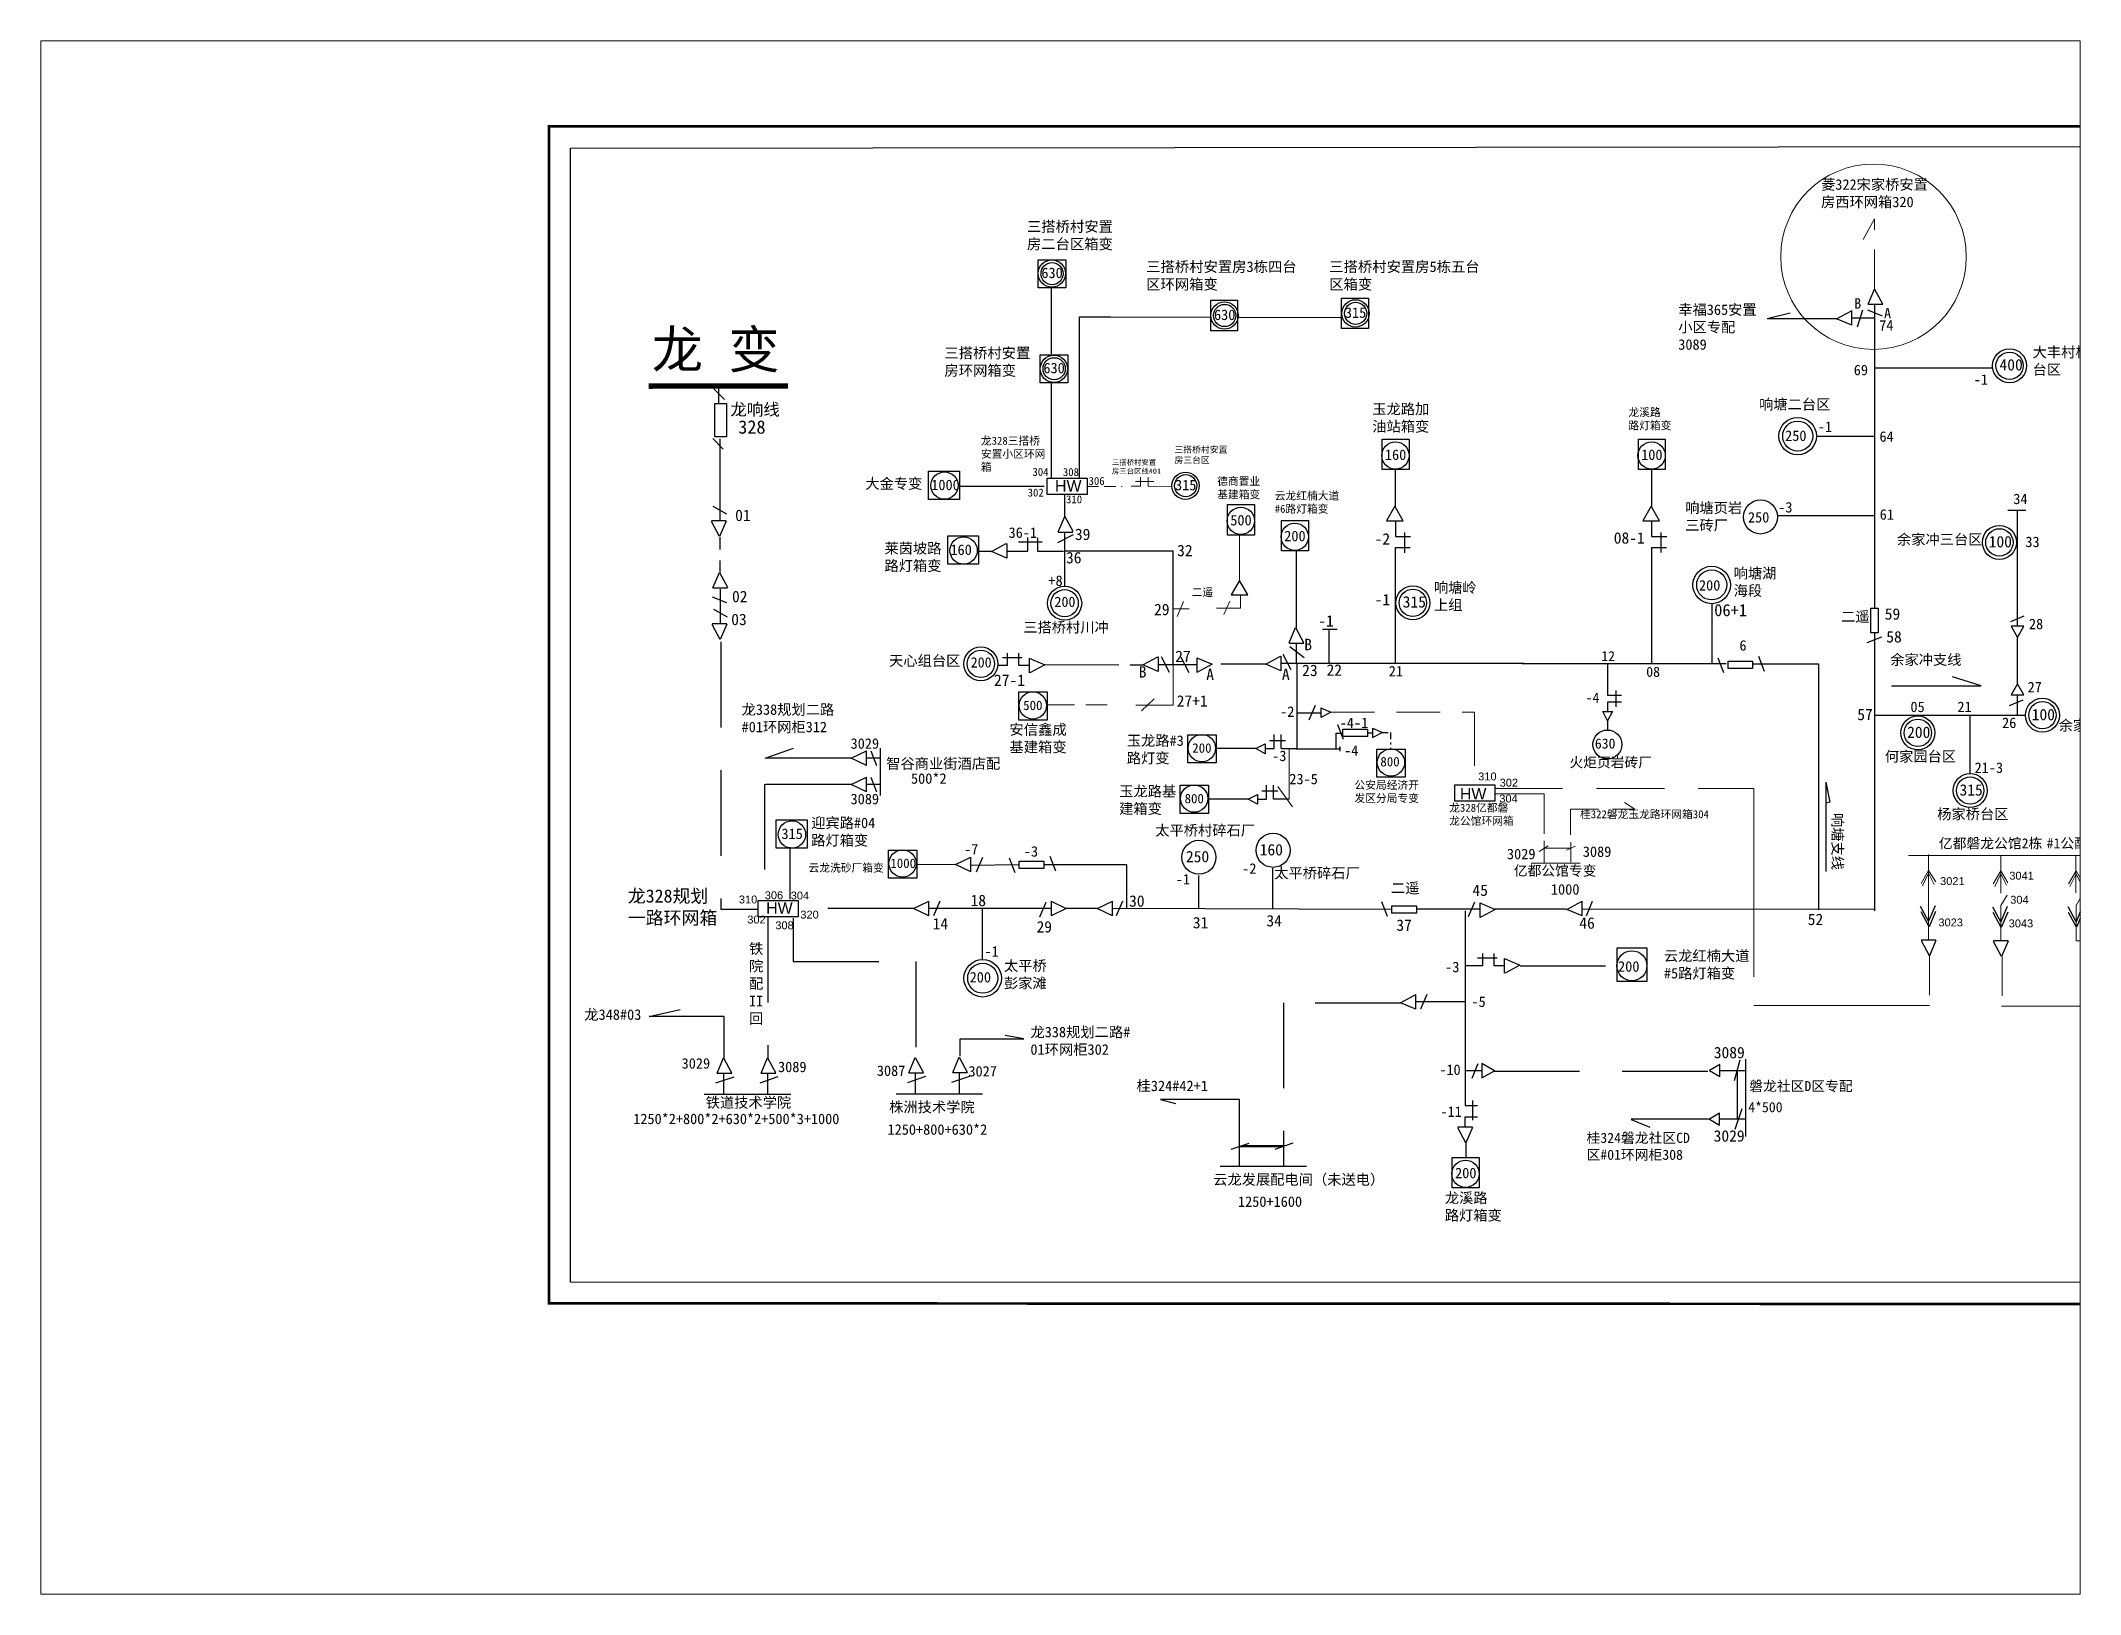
# Paper-space layout '布局1' of a CAD drawing. Extents: x 27 to 240, y 20 to 183.
# The model-space entities are those that its viewports show. They can reach past a viewport. Long polylines and large blocks are cut down to what shows.
import ezdxf

# ---------------------------------------------------------------- set-up
doc = ezdxf.new("R2010")
doc.units = 0
doc.header["$LTSCALE"] = 0.774411
for name, pattern in [('ACAD_ISO02W100', [15, 12, -3]), ('DASHDOT', [1, 0.5, -0.25, 0, -0.25]), ('DASHED2', [9.525, 6.35, -3.175])]:
    doc.linetypes.add(name, pattern=pattern)
doc.layers.get('0').update_dxf_attribs({"linetype": 'CONTINUOUS'})
doc.layers.add('0-RefEdit0', color=7, linetype='CONTINUOUS')
doc.styles.add('宋体_txtstyle_0.00_0_0', font='')
doc.styles.add('宋体_txtstyle_1.00_1_0', font='SIMSUN.TTC', dxfattribs={"height": 1})
doc.styles.add('宋体_txtstyle_1.50_0_0', font='SIMSUN.TTC', dxfattribs={"height": 1.5})
doc.styles.add('宋体_txtstyle_1.80_0_0', font='SIMSUN.TTC', dxfattribs={"height": 1.8})
doc.styles.add('宋体_txtstyle_1.92_0_0', font='', dxfattribs={"height": 1.92375})
doc.styles.add('宋体_txtstyle_1.99_0_0', font='', dxfattribs={"height": 1.989})
doc.styles.add('宋体_txtstyle_150.00_0_0150', font='SIMSUN.TTC', dxfattribs={"height": 150})
doc.styles.add('宋体_txtstyle_19.07_0_0', font='', dxfattribs={"height": 19.066942})
doc.styles.add('宋体_txtstyle_2.00_0_0', font='', dxfattribs={"height": 2})
doc.styles.add('宋体_txtstyle_2.17_0_0', font='', dxfattribs={"height": 2.1675})
doc.styles.add('宋体_txtstyle_2.19_0_0', font='', dxfattribs={"height": 2.189563})
doc.styles.add('宋体_txtstyle_3.40_0_0', font='', dxfattribs={"height": 3.400934})
doc.styles.add('宋体_txtstyle_5.21_0_0', font='', dxfattribs={"height": 5.213123})
doc.styles.add('宋体_txtstyle_6.43_0_0', font='', dxfattribs={"height": 6.431791})
doc.styles.get('宋体_txtstyle_0.00_0_0').set_extended_font_data('宋体')
doc.styles.get('宋体_txtstyle_1.92_0_0').set_extended_font_data('宋体')
doc.styles.get('宋体_txtstyle_1.99_0_0').set_extended_font_data('宋体')
doc.styles.get('宋体_txtstyle_19.07_0_0').set_extended_font_data('宋体')
doc.styles.get('宋体_txtstyle_2.00_0_0').set_extended_font_data('宋体')
doc.styles.get('宋体_txtstyle_2.17_0_0').set_extended_font_data('宋体')
doc.styles.get('宋体_txtstyle_2.19_0_0').set_extended_font_data('宋体')
doc.styles.get('宋体_txtstyle_3.40_0_0').set_extended_font_data('宋体')
doc.styles.get('宋体_txtstyle_5.21_0_0').set_extended_font_data('宋体')
doc.styles.get('宋体_txtstyle_6.43_0_0').set_extended_font_data('宋体')

psp = doc.layouts.new('布局1')

msp = doc.modelspace()

# ---------------------------------------------------------------- texts
at = {"color": 1, "true_color": 0xff0000, "insert": (303.9, 227.2), "char_height": 1.989, "width": 22.5659, "attachment_point": 1, "style": '宋体_txtstyle_1.99_0_0'}
msp.add_mtext('菱322宋家桥安置^M^J房西环网箱320', dxfattribs=at)
at = {"linetype": 'Continuous', "attachment_point": 1}
for s, insert, char_height, width, style in [('{\\fSimSun|b0|i0|c134|p2;\\H0.8x;三搭桥村安置\\P房二台区箱变}', (152.73, 219.2), 2.5, 30.4123, '宋体_txtstyle_0.00_0_0'), ('{\\fSimSun|b0|i0|c134|p2;\\H0.8x;三搭桥村安置房3栋四台区环网箱变}', (175.43, 211.55), 2.5, 30.4123, '宋体_txtstyle_0.00_0_0'), ('{\\fSimSun|b0|i0|c134|p2;\\H0.8x;三搭桥村安置房5栋五台区箱变}', (210.27, 211.55), 2.5, 30.4123, '宋体_txtstyle_0.00_0_0'), ('龙 变', (81.32, 198.37), 7.14, 37.0929, '宋体_txtstyle_0.00_0_0'), ('{\\fSimSun|b0|i0|c134|p2;\\H0.8x;三搭桥村安置\\P房环网箱变}', (137.02, 195.13), 2.5, 30.4123, '宋体_txtstyle_0.00_0_0'), ('{\\fSimSun|b0|i0|c134|p2;\\H0.8x;三搭桥村安置\\P房三台区}', (180.81, 176.33), 1.5, 30.4123, '宋体_txtstyle_1.50_0_0'), ('{\\fSimSun|b0|i0|c134|p2;4*500}', (290.03, 51.49), 1.9238, 3.3337, '宋体_txtstyle_0.00_0_0')]:
    msp.add_mtext(s, dxfattribs=dict(at, insert=insert, char_height=char_height, width=width, style=style))
at = {"color": 0, "attachment_point": 1}
for s, insert, char_height, width, style in [('{\\fSimSun|b0|i0|c134|p2;630}', (155.48, 210.38), 1.9941, 4.1943, '宋体_txtstyle_0.00_0_0'), ('{\\fSimSun|b0|i0|c134|p2;315}', (213.26, 202.81), 1.9941, 4.1943, '宋体_txtstyle_0.00_0_0'), ('幸福365安置小区专配3089', (276.72, 203.37), 1.989, 16.1203, '宋体_txtstyle_0.00_0_0'), ('B', (310.19, 204.56), 1.99, 20.2054, '宋体_txtstyle_0.00_0_0'), ('A', (315.88, 202.7), 1.99, 20.2054, '宋体_txtstyle_0.00_0_0'), ('74', (314.96, 200.37), 1.989, 20.2054, '宋体_txtstyle_0.00_0_0'), ('{\\fSimSun|b0|i0|c134|p2;大丰村板场台区}', (344.17, 195.28), 1.989, 13.8175, '宋体_txtstyle_0.00_0_0'), ('{\\fSimSun|b0|i0|c134|p2;630}', (155.87, 192.26), 1.9941, 4.1943, '宋体_txtstyle_0.00_0_0'), ('{\\fSimSun|b0|i0|c134|p2;69}', (310.13, 191.88), 1.989, 20.2054, '宋体_txtstyle_0.00_0_0'), ('{\\fSimSun|b0|i0|c134|p2;-1}', (332.95, 190.08), 1.989, 20.2054, '宋体_txtstyle_0.00_0_0'), ('{\\fSimSun|b0|i0|c134|p2;玉龙路加油站箱变}', (218.47, 184.45), 1.989, 12.9524, '宋体_txtstyle_0.00_0_0'), ('64', (315.02, 179.22), 1.989, 20.2054, '宋体_txtstyle_0.00_0_0'), ('{\\fSimSun|b0|i0|c134|p2;160}', (220.87, 175.75), 1.9941, 4.1943, '宋体_txtstyle_0.00_0_0'), ('{\\fSimSun|b0|i0|c134|p2;1000}', (134.52, 170.01), 1.9941, 4.1943, '宋体_txtstyle_0.00_0_0'), ('{\\fSimSun|b0|i0|c134|p2;315}', (180.92, 169.99), 1.9941, 4.1943, '宋体_txtstyle_0.00_0_0'), ('61', (315.07, 164.38), 1.989, 20.2054, '宋体_txtstyle_0.00_0_0'), ('{\\fSimSun|b0|i0|c134|p2;200}', (201.71, 160.28), 1.9941, 4.1943, '宋体_txtstyle_0.00_0_0'), ('160', (138.17, 157.67), 1.994, 4.1943, '宋体_txtstyle_0.00_0_0'), ('06+1', (283.56, 146.31), 2.3, 4.8377, '宋体_txtstyle_0.00_0_0'), ('{\\fSimSun|b0|i0|c134|p2;59}', (316.02, 145.52), 2.1675, 5.5562, '宋体_txtstyle_2.17_0_0'), ('龙338规划二路#01环网柜312', (98.42, 127.23), 1.989, 20.4566, '宋体_txtstyle_0.00_0_0'), ('{\\fKaiTi_GB2312|b0|i0|c134|p49;3029}', (119.16, 120.76), 1.9941, 22.9595, '宋体_txtstyle_0.00_0_0'), ('{\\fSimSun|b0|i0|c134|p2;玉龙路#3路灯变}', (171.74, 121.31), 1.989, 11.6776, '宋体_txtstyle_0.00_0_0'), ('{\\fSimSun|b0|i0|c134|p2;智谷商业街酒店配}', (125.95, 116.95), 1.989, 29.7156, '宋体_txtstyle_0.00_0_0'), ('{\\fSimSun|b0|i0|c134|p2;200}', (184.2, 119.81), 1.8, 4.1943, '宋体_txtstyle_0.00_0_0'), ('{\\fKaiTi_GB2312|b0|i0|c134|p49;500*2}', (130.66, 114.1), 1.9941, 22.9595, '宋体_txtstyle_0.00_0_0'), ('{\\fKaiTi_GB2312|b0|i0|c134|p49;3089}', (119.16, 110.2), 1.9941, 22.9595, '宋体_txtstyle_0.00_0_0'), ('{\\fSimSun|b0|i0|c134|p2;迎宾路#04\\P路灯箱变}', (111.66, 105.65), 1.989, 22.3941, '宋体_txtstyle_0.00_0_0'), ('{\\fSimSun|b0|i0|c134|p2;315}', (106, 103.58), 1.9941, 4.1943, '宋体_txtstyle_0.00_0_0'), ('铁院配\\PII回', (99.83, 81.7), 1.994, 3.1237, '宋体_txtstyle_0.00_0_0'), ('{\\fSimSun|b0|i0|c134|p2;-3}', (232.35, 78.22), 1.989, 22.3941, '宋体_txtstyle_0.00_0_0'), ('200', (265.25, 78.32), 2, 4.1943, '宋体_txtstyle_0.00_0_0'), ('{\\fSimSun|b0|i0|c134|p2;云龙红楠大道\\P#5路灯箱变}', (273.99, 80.34), 1.989, 22.3941, '宋体_txtstyle_0.00_0_0'), ('{\\fSimSun|b0|i0|c134|p2;-5}', (237.35, 71.61), 1.989, 22.3941, '宋体_txtstyle_0.00_0_0'), ('龙348#03', (68.47, 69.15), 1.994, 21.7025, '宋体_txtstyle_0.00_0_0'), ('龙338规划二路#\\P01环网柜302', (153.39, 65.83), 1.994, 21.7025, '宋体_txtstyle_0.00_0_0'), ('3029', (87, 59.86), 1.994, 8.7446, '宋体_txtstyle_0.00_0_0'), ('3089', (105.35, 59.19), 1.994, 8.7446, '宋体_txtstyle_0.00_0_0'), ('3087', (124.16, 58.47), 1.994, 8.7446, '宋体_txtstyle_0.00_0_0'), ('3027', (141.59, 58.36), 1.994, 8.7446, '宋体_txtstyle_0.00_0_0'), ('{\\fSimSun|b0|i0|c134|p2;-10}', (231.23, 58.65), 1.989, 22.3941, '宋体_txtstyle_0.00_0_0'), ('桂324#42+1', (173.6, 55.58), 1.994, 21.7025, '宋体_txtstyle_0.00_0_0'), ('1250+800+630*2', (126.19, 47.27), 1.9941, 22.9595, '宋体_txtstyle_0.00_0_0'), ('{\\fSimSun|b0|i0|c134|p2;200}', (234.23, 38.99), 1.9941, 4.1943, '宋体_txtstyle_0.00_0_0'), ('1250+1600', (192.9, 33.54), 1.994, 22.9595, '宋体_txtstyle_0.00_0_0'), ('{\\fSimSun|b0|i0|c134|p2;龙溪路\\P路灯箱变}', (232.28, 34.25), 1.989, 22.3941, '宋体_txtstyle_0.00_0_0')]:
    msp.add_mtext(s, dxfattribs=dict(at, insert=insert, char_height=char_height, width=width, style=style))
at = {"color": 7, "attachment_point": 1}
for s, insert, char_height, width, style in [('{\\fSimSun|b0|i0|c134|p2;630}', (188.34, 202.4), 1.9941, 4.1943, '宋体_txtstyle_0.00_0_0'), ('100', (269.65, 175.75), 1.994, 4.1943, '宋体_txtstyle_1.99_0_0'), ('{\\fSimSun|b0|i0|c134|p2;304}', (153.78, 172.23), 1.5, 5.5562, '宋体_txtstyle_0.00_0_0'), ('{\\fSimSun|b0|i0|c134|p2;308}', (159.58, 172.2), 1.5, 5.5562, '宋体_txtstyle_0.00_0_0'), ('{\\fSimSun|b0|i0|c134|p2;大金专变}', (121.96, 170.26), 1.989, 22.3941, '宋体_txtstyle_0.00_0_0'), ('{\\fSimSun|b0|i0|c134|p2;302}', (152.87, 168.3), 1.5, 5.5562, '宋体_txtstyle_0.00_0_0'), ('{\\fSimSun|b0|i0|c134|p2;310}', (160.17, 167.01), 1.5, 5.5562, '宋体_txtstyle_0.00_0_0'), ('{\\fSimSun|b0|i0|c134|p2;306}', (164.46, 170.51), 1.5, 5.5562, '宋体_txtstyle_0.00_0_0'), ('{\\fSimSun|b0|i0|c134|p2;云龙红楠大道\\P#6路灯箱变}', (199.9, 167.7), 1.5, 22.3941, '宋体_txtstyle_1.50_0_0'), ('{\\fSimSun|b0|i0|c134|p2;34}', (340.49, 167.34), 1.9941, 6.5658, '宋体_txtstyle_3.40_0_0'), ('01', (97.19, 164.3), 2.167, 5.5562, '宋体_txtstyle_0.00_0_0'), ('500', (191.44, 163.29), 1.994, 4.1943, '宋体_txtstyle_1.99_0_0'), ('36-1', (149.23, 160.93), 2, 5.5562, '宋体_txtstyle_2.00_0_0'), ('{\\fSimSun|b0|i0|c134|p2;39}', (161.86, 160.68), 2.1675, 5.5562, '宋体_txtstyle_0.00_0_0'), ('莱茵坡路路灯箱变', (125.61, 157.93), 1.989, 12.8275, '宋体_txtstyle_0.00_0_0'), ('{\\fSimSun|b0|i0|c134|p2;36}', (160.17, 156.24), 2.1675, 5.5562, '宋体_txtstyle_0.00_0_0'), ('32', (181.32, 157.6), 2.167, 5.5562, '宋体_txtstyle_0.00_0_0'), ('{\\fSimSun|b0|i0|c134|p2;33}', (342.79, 159.16), 1.9941, 6.5658, '宋体_txtstyle_3.40_0_0'), ('+8', (156.81, 151.78), 2, 3.0581, '宋体_txtstyle_2.00_0_0'), ('02', (96.59, 148.84), 2.167, 5.5562, '宋体_txtstyle_0.00_0_0'), ('{\\fSimSun|b0|i0|c134|p2;响塘岭上组}', (230.21, 150.47), 1.989, 9.6457, '宋体_txtstyle_0.00_0_0'), ('03', (96.44, 144.48), 2.167, 5.5562, '宋体_txtstyle_0.00_0_0'), ('29', (176.93, 146.37), 2.167, 5.5562, '宋体_txtstyle_2.17_0_0'), ('三搭桥村川冲', (152.03, 142.9), 1.989, 22.3941, '宋体_txtstyle_0.00_0_0'), ('{\\fSimSun|b0|i0|c134|p2;58}', (316.31, 141.17), 2.1675, 5.5562, '宋体_txtstyle_0.00_0_0'), ('{\\fSimSun|b0|i0|c134|p2;28}', (343.47, 143.53), 1.9941, 6.5658, '宋体_txtstyle_3.40_0_0'), ('天心组台区', (126.49, 136.53), 1.989, 22.3941, '宋体_txtstyle_0.00_0_0'), ('{\\fSimSun|b0|i0|c134|p2;27}', (180.95, 137.45), 2.1675, 5.5562, '宋体_txtstyle_0.00_0_0'), ('B', (205.52, 139.7), 2.17, 5.5562, '宋体_txtstyle_0.00_0_0'), ('12', (262.06, 137.37), 1.921, 4.0412, '宋体_txtstyle_0.00_0_0'), ('27-1', (146.46, 132.91), 2.167, 5.5562, '宋体_txtstyle_0.00_0_0'), ('B', (174.01, 134.49), 2.17, 5.5562, '宋体_txtstyle_0.00_0_0'), ('A', (186.86, 134), 2.17, 5.5562, '宋体_txtstyle_0.00_0_0'), ('A', (201.27, 134.04), 2.17, 5.5562, '宋体_txtstyle_0.00_0_0'), ('{\\fSimSun|b0|i0|c134|p2;23}', (205.12, 134.78), 2.1675, 5.5562, '宋体_txtstyle_0.00_0_0'), ('{\\fSimSun|b0|i0|c134|p2;22}', (209.77, 134.84), 2.1675, 5.5562, '宋体_txtstyle_0.00_0_0'), ('08', (270.62, 134.39), 1.921, 4.0412, '宋体_txtstyle_1.92_0_0'), ('27+1', (181.24, 128.95), 2.167, 5.5562, '宋体_txtstyle_0.00_0_0'), ('{\\fSimSun|b0|i0|c134|p2;-4}', (259.08, 129.43), 1.9213, 4.0412, '宋体_txtstyle_0.00_0_0'), ('{\\fSimSun|b0|i0|c134|p2;27}', (343.22, 131.51), 1.9941, 6.5658, '宋体_txtstyle_3.40_0_0'), ('500', (152.02, 127.94), 1.8, 4.1943, '宋体_txtstyle_0.00_0_0'), ('57', (310.79, 126.38), 2.167, 5.5562, '宋体_txtstyle_0.00_0_0'), ('{\\fNSimSun|b0|i0|c134|p49;05}', (320.91, 127.75), 1.9941, 4.1943, '宋体_txtstyle_0.00_0_0'), ('21', (329.85, 127.75), 1.994, 4.1943, '宋体_txtstyle_0.00_0_0'), ('{\\fSimSun|b0|i0|c134|p2;26}', (338.36, 124.71), 1.9941, 0.3685, '宋体_txtstyle_3.40_0_0'), ('安信鑫成基建箱变', (149.39, 123.43), 2, 11.6776, '宋体_txtstyle_0.00_0_0'), ('630', (260.84, 120.73), 1.921, 4.0412, '宋体_txtstyle_0.00_0_0'), ('{\\fSimSun|b0|i0|c134|p2;800}', (220.01, 117.21), 1.8, 4.1943, '宋体_txtstyle_0.00_0_0'), ('火炬页岩砖厂', (256, 117.15), 1.921, 16.4165, '宋体_txtstyle_0.00_0_0'), ('21-3', (333.12, 116.16), 1.994, 4.1943, '宋体_txtstyle_0.00_0_0'), ('{\\fSimSun|b0|i0|c134|p2;玉龙路基建箱变}', (170.29, 111.68), 1.989, 11.6776, '宋体_txtstyle_0.00_0_0'), ('{\\fSimSun|b0|i0|c134|p2;800}', (182.74, 110.18), 1.8, 4.1943, '宋体_txtstyle_0.00_0_0'), ('{\\fSimSun|b0|i0|c134|p2;1000}', (126.73, 97.86), 1.8, 4.1943, '宋体_txtstyle_1.80_0_0'), ('{\\fSimSun|b0|i0|c134|p2;3029}', (244.1, 99.73), 2, 5.5562, '宋体_txtstyle_0.00_0_0'), ('{\\fSimSun|b0|i0|c134|p2;3089}', (258.54, 100.18), 2, 5.5562, '宋体_txtstyle_0.00_0_0'), ('18', (142, 90.97), 2.167, 5.5562, '宋体_txtstyle_0.00_0_0'), ('30', (172.18, 90.86), 2.167, 5.5562, '宋体_txtstyle_0.00_0_0'), ('45', (237.54, 92.92), 2.167, 5.5562, '宋体_txtstyle_0.00_0_0'), ('29', (154.56, 85.95), 2.167, 5.5562, '宋体_txtstyle_0.00_0_0'), ('31', (184.31, 86.74), 2.167, 5.5562, '宋体_txtstyle_0.00_0_0'), ('34', (198.32, 87.11), 2.167, 5.5562, '宋体_txtstyle_0.00_0_0'), ('{\\fSimSun|b0|i0|c134|p2;37}', (223.04, 86.26), 2.1675, 5.5562, '宋体_txtstyle_0.00_0_0'), ('46', (257.88, 86.67), 2.167, 5.5562, '宋体_txtstyle_0.00_0_0'), ('52', (301.36, 87.37), 2.167, 6.077, '宋体_txtstyle_0.00_0_0'), ('{\\fSimSun|b0|i0|c134|p2;3089}', (283.48, 62.01), 2.1675, 5.5562, '宋体_txtstyle_0.00_0_0'), ('{\\fSimSun|b0|i0|c134|p2;3029}', (283.45, 46.13), 2.1675, 5.5562, '宋体_txtstyle_0.00_0_0')]:
    msp.add_mtext(s, dxfattribs=dict(at, insert=insert, char_height=char_height, width=width, style=style))
at = {"color": 7, "linetype": 'Continuous', "attachment_point": 1}
for s, insert, char_height, width, style in [('{\\fSimSun|b0|i0|c134|p2;400}', (337.87, 192.96), 2.1675, 4.7831, '宋体_txtstyle_0.00_0_0'), ('250', (297.05, 179.38), 2, 4.7831, '宋体_txtstyle_0.00_0_0'), ('{\\fSimSun|b0|i0|c134|p2;100}', (335.81, 159.28), 2.1675, 4.7831, '宋体_txtstyle_0.00_0_0'), ('200', (157.98, 147.73), 1.95, 4.7831, '宋体_txtstyle_0.00_0_0'), ('{\\fSimSun|b0|i0|c134|p2;315}', (224.26, 147.82), 2.1675, 4.7831, '宋体_txtstyle_0.00_0_0'), ('200', (142.03, 136.19), 1.95, 4.7831, '宋体_txtstyle_0.00_0_0'), ('{\\fSimSun|b0|i0|c134|p2;100}', (344, 126.36), 2.1675, 4.7831, '宋体_txtstyle_0.00_0_0'), ('{\\fSimSun|b0|i0|c134|p2;200}', (320.28, 123), 2.1675, 4.7831, '宋体_txtstyle_0.00_0_0'), ('{\\fSimSun|b0|i0|c134|p2;315}', (330.25, 112.01), 2.1675, 4.7831, '宋体_txtstyle_0.00_0_0'), ('亿都磐龙公馆2栋', (326.33, 101.72), 1.924, 21.91, '宋体_txtstyle_19.07_0_0'), ('#1公配', (346.84, 101.72), 1.924, 21.91, '宋体_txtstyle_19.07_0_0'), ('250', (183, 99.32), 2.167, 4.7831, '宋体_txtstyle_0.00_0_0'), ('160', (197.04, 100.63), 2.167, 4.7831, '宋体_txtstyle_0.00_0_0'), ('亿都公馆专变', (245.4, 96.52), 1.924, 21.91, '宋体_txtstyle_19.07_0_0'), ('200', (141.82, 76.27), 2, 4.7831, '宋体_txtstyle_0.00_0_0')]:
    msp.add_mtext(s, dxfattribs=dict(at, insert=insert, char_height=char_height, width=width, style=style))
at = {"color": 0, "linetype": 'Continuous', "attachment_point": 1}
for s, insert, char_height, width, style in [('龙响线', (96.27, 184.52), 2.3, 9.895, '宋体_txtstyle_0.00_0_0'), ('{\\fSimSun|b0|i0|c134|p2;328}', (97.77, 181.31), 2.55, 13.7716, '宋体_txtstyle_0.00_0_0'), ('{\\fSimSun|b0|i0|c134|p2;公安局经济开发区分局专变 }', (215.08, 112.61), 1.5, 14.222, '宋体_txtstyle_0.00_0_0'), ('{\\fSimSun|b0|i0|c134|p2;磐龙社区D区专配}', (290.23, 55.51), 1.9238, 21.91, '宋体_txtstyle_19.07_0_0'), ('{\\fSimSun|b0|i0|c134|p2;桂324磐龙社区CD区#01环网柜308}', (259.26, 45.64), 1.9238, 22.1097, '宋体_txtstyle_6.43_0_0')]:
    msp.add_mtext(s, dxfattribs=dict(at, insert=insert, char_height=char_height, width=width, style=style))
at = {"color": 7, "linetype": 'DASHED2', "lineweight": 0, "ltscale": 1.023152, "insert": (267.23, 183.58), "char_height": 1.5, "attachment_point": 1, "style": '宋体_txtstyle_1.50_0_0'}
msp.add_mtext('龙溪路^M^J路灯箱变', dxfattribs=at)
at = {"attachment_point": 1}
for s, insert, char_height, width, style in [('响塘二台区', (292.11, 185.35), 1.989, 16.8068, '宋体_txtstyle_0.00_0_0'), ('-1', (303.29, 181.08), 1.994, 4.1943, '宋体_txtstyle_0.00_0_0'), ('龙328三搭桥^M^J安置小区环网箱', (143.97, 178.16), 1.5, 13.1221, '宋体_txtstyle_1.50_0_0'), ('{\\fArial|b0|i0|c0|p32;HW}', (158.08, 169.92), 2.1675, 5.5562, '宋体_txtstyle_0.00_0_0'), ('响塘页岩三砖厂', (278.04, 165.64), 1.989, 11.2285, '宋体_txtstyle_0.00_0_0'), ('250', (289.98, 163.84), 1.994, 4.1943, '宋体_txtstyle_0.00_0_0'), ('-3', (295.74, 165.75), 1.994, 4.1943, '宋体_txtstyle_0.00_0_0'), ('{\\fSimSun|b0|i0|c134|p2;-2}', (218.92, 159.81), 2.1675, 5.5562, '宋体_txtstyle_0.00_0_0'), ('08-1', (264.44, 159.99), 2.167, 5.5562, '宋体_txtstyle_2.17_0_0'), ('{\\fSimSun|b0|i0|c134|p2;余家冲三台区}', (318.35, 159.62), 1.989, 16.7091, '宋体_txtstyle_0.00_0_0'), ('响塘湖海段', (287.26, 153.19), 1.989, 9.9727, '宋体_txtstyle_2.19_0_0'), ('{\\fSimSun|b0|i0|c134|p2;-1}', (218.92, 148.25), 2.1675, 5.5562, '宋体_txtstyle_0.00_0_0'), ('200', (280.65, 150.89), 2, 4.1943, '宋体_txtstyle_0.00_0_0'), ('{\\fSimSun|b0|i0|c134|p2;-1}', (208.19, 144.2), 2.1675, 5.5562, '宋体_txtstyle_0.00_0_0'), ('{\\fSimSun|b0|i0|c134|p2;二遥}', (307.72, 144.93), 1.989, 26.4405, '宋体_txtstyle_0.00_0_0'), ('6', (288.36, 139.45), 1.99, 4.1943, '宋体_txtstyle_0.00_0_0'), ('{\\fSimSun|b0|i0|c134|p2;余家冲支线}', (317.06, 136.73), 1.989, 16.7091, '宋体_txtstyle_0.00_0_0'), ('{\\fSimSun|b0|i0|c134|p2;21}', (221.61, 134.54), 1.9941, 4.1943, '宋体_txtstyle_0.00_0_0'), ('{\\fSimSun|b0|i0|c134|p2;-2}', (200.93, 126.84), 1.9941, 4.1943, '宋体_txtstyle_0.00_0_0'), ('{\\fSimSun|b0|i0|c134|p2;-4-1}', (212.27, 124.71), 1.9941, 4.1943, '宋体_txtstyle_0.00_0_0'), ('余家冲台区', (349.13, 124.22), 1.989, 16.7091, '宋体_txtstyle_0.00_0_0'), ('{\\fSimSun|b0|i0|c134|p2;-3}', (199.42, 118.42), 1.9941, 4.1943, '宋体_txtstyle_0.00_0_0'), ('{\\fSimSun|b0|i0|c134|p2;-4}', (213.11, 119.44), 1.9941, 4.1943, '宋体_txtstyle_0.00_0_0'), ('{\\f\uffbfﾬￌﾣﾤ_GB2312|b0|i0|c134|p32;何家园}台区', (316.04, 118.31), 1.989, 16.7091, '宋体_txtstyle_0.00_0_0'), ('{\\fSimSun|b0|i0|c134|p2;23-5}', (202.68, 114.01), 1.9941, 4.1943, '宋体_txtstyle_0.00_0_0'), ('{\\fArial|b0|i0|c0|p32;\\H0.692x;310}', (238.63, 114.25), 2.1675, 5.5562, '宋体_txtstyle_0.00_0_0'), ('{\\fArial|b0|i0|c0|p32;\\H0.692x;302}', (242.72, 113.06), 2.1675, 5.5562, '宋体_txtstyle_0.00_0_0'), ('{\\fArial|b0|i0|c0|p32;HW}', (235.15, 111.28), 2.1675, 5.5562, '宋体_txtstyle_0.00_0_0'), ('{\\fArial|b0|i0|c0|p32;\\H0.692x;304}', (242.65, 110.04), 2.1675, 5.5562, '宋体_txtstyle_0.00_0_0'), ('{\\f\uffbfﾬￌﾣﾤ_GB2312|b0|i0|c134|p32;杨家桥}台区', (326.01, 107.33), 1.989, 16.7091, '宋体_txtstyle_0.00_0_0'), ('太平桥村碎石厂', (177.16, 104.23), 1.989, 23.2461, '宋体_txtstyle_0.00_0_0'), ('-7', (140.75, 100.63), 1.994, 4.1943, '宋体_txtstyle_1.99_0_0'), ('-3', (152.14, 100.22), 1.994, 4.1943, '宋体_txtstyle_0.00_0_0'), ('-1', (181.08, 94.93), 1.994, 4.1943, '宋体_txtstyle_0.00_0_0'), ('-2', (193.71, 96.96), 1.994, 4.1943, '宋体_txtstyle_0.00_0_0'), ('太平桥碎石厂', (199.81, 96.1), 1.989, 26.4405, '宋体_txtstyle_0.00_0_0'), ('{\\fSimSun|b0|i0|c134|p2;二遥}', (222.03, 93.24), 1.989, 26.4405, '宋体_txtstyle_0.00_0_0'), ('{\\fArial|b0|i0|c0|p32;\\H0.692x;3021}', (326.56, 94.32), 2.1675, 5.5562, '宋体_txtstyle_0.00_0_0'), ('{\\fArial|b0|i0|c0|p32;\\H0.692x;3041}', (339.74, 95.35), 2.1675, 5.5562, '宋体_txtstyle_0.00_0_0'), ('{\\fArial|b0|i0|c0|p32;\\H0.692x;3101}', (354.21, 94.83), 2.1675, 5.5562, '宋体_txtstyle_0.00_0_0'), ('{\\fSimSun|b0|i0|c134|p2;龙328规划一路环网箱}', (76.75, 91.99), 2.5, 18.1996, '宋体_txtstyle_0.00_0_0'), ('{\\fArial|b0|i0|c0|p32;\\H0.692x;310}', (97.9, 90.82), 2.1675, 5.5562, '宋体_txtstyle_0.00_0_0'), ('{\\fArial|b0|i0|c0|p32;\\H0.692x;306}', (102.83, 91.62), 2.1675, 5.5562, '宋体_txtstyle_0.00_0_0'), ('{\\fArial|b0|i0|c0|p32;HW}', (103.09, 89.53), 2.1675, 5.5562, '宋体_txtstyle_0.00_0_0'), ('{\\fArial|b0|i0|c0|p32;\\H0.692x;304}', (107.77, 91.58), 2.1675, 5.5562, '宋体_txtstyle_0.00_0_0'), ('{\\fArial|b0|i0|c0|p32;\\H0.692x;304}', (339.91, 90.77), 2.1675, 5.5562, '宋体_txtstyle_0.00_0_0'), ('{\\fArial|b0|i0|c0|p32;\\H0.692x;310}', (354.34, 90.8), 2.1675, 5.5562, '宋体_txtstyle_0.00_0_0'), ('{\\fArial|b0|i0|c0|p32;\\H0.692x;302}', (99.5, 87), 2.1675, 5.5562, '宋体_txtstyle_0.00_0_0'), ('{\\fArial|b0|i0|c0|p32;\\H0.692x;308}', (104.84, 85.9), 2.1675, 5.5562, '宋体_txtstyle_0.00_0_0'), ('{\\fArial|b0|i0|c0|p32;\\H0.692x;320}', (109.6, 87.94), 2.1675, 5.5562, '宋体_txtstyle_0.00_0_0'), ('14', (134.78, 86.53), 2.167, 5.5562, '宋体_txtstyle_0.00_0_0'), ('{\\fArial|b0|i0|c0|p32;\\H0.692x;3023}', (326.24, 86.45), 2.1675, 5.5562, '宋体_txtstyle_0.00_0_0'), ('{\\fArial|b0|i0|c0|p32;\\H0.692x;3043}', (339.62, 86.27), 2.1675, 5.5562, '宋体_txtstyle_0.00_0_0'), ('-1', (144.65, 81.18), 1.994, 4.1943, '宋体_txtstyle_0.00_0_0'), ('太平桥彭家滩', (148.36, 78.45), 1.989, 9.2593, '宋体_txtstyle_5.21_0_0'), ('铁道技术学院', (91.58, 52.41), 1.989, 29.7156, '宋体_txtstyle_0.00_0_0'), ('{\\fSimSun|b0|i0|c134|p2;株洲技术学院}', (126.51, 51.55), 1.989, 29.7156, '宋体_txtstyle_0.00_0_0'), ('{\\fSimSun|b0|i0|c134|p2;1250*2+800*2+630*2+500*3+1000}', (77.79, 49.29), 1.989, 29.7156, '宋体_txtstyle_0.00_0_0'), ('{\\fSimSun|b0|i0|c134|p2;云龙发展配电间（未送电）}', (188.19, 37.75), 1.989, 36.4503, '宋体_txtstyle_0.00_0_0')]:
    msp.add_mtext(s, dxfattribs=dict(at, insert=insert, char_height=char_height, width=width, style=style))
at = {"color": 7, "linetype": 'Continuous', "lineweight": 0, "ltscale": 0.350701, "insert": (168.92, 173.8), "char_height": 1, "attachment_point": 1, "style": '宋体_txtstyle_1.00_1_0'}
msp.add_mtext('三搭桥村安置^M^J房三台区线#01', dxfattribs=at)
at = {"color": 7, "linetype": 'DASHED2', "lineweight": 0, "ltscale": 0.584501, "insert": (188.95, 170.44), "char_height": 1.5, "attachment_point": 1, "style": '宋体_txtstyle_1.50_0_0'}
msp.add_mtext('德商置业^M^J基建箱变', dxfattribs=at)
at = {"color": 2, "linetype": 'DASHED2', "lineweight": 0, "ltscale": 0.584501, "true_color": 0xffff00, "insert": (184.09, 149.33), "char_height": 1.5, "attachment_point": 1, "style": '宋体_txtstyle_1.50_0_0'}
msp.add_mtext('二遥', dxfattribs=at)
at = {"color": 7, "linetype": 'DASHED2', "lineweight": 0, "ltscale": 1.473659, "char_height": 1.5, "attachment_point": 1, "style": '宋体_txtstyle_0.00_0_0'}
for s, insert in [('龙328亿都磐^J龙公馆环网箱', (233.12, 108.27)), ('桂322磐龙玉龙路环网箱304', (258.01, 107.05))]:
    msp.add_mtext(s, dxfattribs=dict(at, insert=insert))
at = {"color": 2, "true_color": 0xffff00, "insert": (308.03, 106.53), "char_height": 1.989, "width": 20.8355, "attachment_point": 1, "rotation": 270, "style": '宋体_txtstyle_1.99_0_0'}
msp.add_mtext('响塘支线', dxfattribs=at)
at = {"color": 7, "linetype": 'DASHED2', "lineweight": 0, "ltscale": 1.391389, "insert": (111.16, 96.85), "char_height": 1.5, "attachment_point": 1, "style": '宋体_txtstyle_150.00_0_0150'}
msp.add_mtext('云龙洗砂厂箱变', dxfattribs=at)
at = {"color": 7, "linetype": 'DASHED2', "lineweight": 0, "ltscale": 1.515356, "insert": (252.47, 93), "char_height": 2, "attachment_point": 1, "style": '宋体_txtstyle_0.00_0_0'}
msp.add_mtext('1000', dxfattribs=at)
at = {"color": 1, "insert": (231.46, 50.67), "char_height": 1.989, "width": 22.3941, "attachment_point": 1, "style": '宋体_txtstyle_0.00_0_0'}
msp.add_mtext('{\\fSimSun|b0|i0|c134|p2;\\C256;-11}', dxfattribs=at)

# ---------------------------------------------------------------- linework, layer by layer
at = {"color": 7, "linetype": 'Continuous', "lineweight": 0, "ltscale": 0.460877}
msp.add_line((314.09, 219.64), (311.91, 215.72), dxfattribs=at)
at = {"color": 7, "linetype": 'DASHED2', "lineweight": 0, "ltscale": 0.460877}
msp.add_line((314.09, 206.3), (314.09, 219.64), dxfattribs=at)
at = {"linetype": 'DASHED2'}
for p, q in [((157.41, 193.98), (157.41, 206.6)), ((222.9, 164.68), (222.9, 171.91)), ((271.68, 164.68), (271.68, 171.91)), ((156.04, 168.68), (139.95, 168.68)), ((159.69, 156.34), (154.83, 156.34)), ((204.03, 141.85), (204.03, 156.31)), ((94.49, 139.1), (94.49, 88.16)), ((119.24, 116.95), (102.92, 116.95)), ((196.47, 118.79), (188.71, 118.79)), ((119.24, 111.95), (102.72, 111.95)), ((102.75, 112.03), (102.75, 90.1)), ((195.01, 109.17), (187.25, 109.17)), ((107.63, 90.1), (107.63, 100.02)), ((94.48, 88.23), (101.6, 88.23)), ((103.39, 86.76), (103.39, 59.84)), ((108.24, 86.51), (108.24, 78.26)), ((131.12, 88.33), (109.2, 88.33)), ((255.39, 88.21), (241.75, 88.22)), ((108.24, 78.26), (131.56, 78.26)), ((131.56, 78.26), (131.56, 60.3)), ((246.59, 77.45), (265.08, 77.45)), ((201.55, 70.41), (201.55, 39.27)), ((223.87, 70.35), (201.57, 70.35)), ((95.07, 67.8), (80.81, 67.8)), ((95.07, 59.9), (95.07, 67.8)), ((139.99, 60.21), (139.99, 63.54)), ((139.99, 63.54), (152.17, 63.54)), ((152.17, 63.54), (148.57, 64.17)), ((193.18, 39.27), (193.18, 52.01))]:
    msp.add_line(p, q, dxfattribs=at)
at = {"linetype": 'Continuous'}
for p, q in [((312.85, 203.4), (314.09, 206.3)), ((314.09, 206.3), (315.61, 203.48)), ((306.85, 200.66), (309.68, 202.18)), ((309.76, 199.42), (309.76, 202.22)), ((312.71, 202.37), (315.5, 201.18)), ((312.85, 203.4), (315.65, 203.4)), ((314.1, 203.36), (314.09, 145.59)), ((293.71, 200.67), (306.9, 200.67)), ((309.76, 199.42), (306.85, 200.66)), ((95.16, 185.26), (93.15, 187.28)), ((94.92, 175.84), (92.91, 177.86)), ((303.02, 178.3), (314.13, 178.3)), ((314.06, 163.14), (295.71, 163.14)), ((161.51, 159.51), (158.58, 158)), ((222.87, 162.16), (222.87, 159.17)), ((224.63, 159.93), (224.63, 156.1)), ((271.65, 162.16), (271.65, 159.17)), ((273.41, 159.93), (273.41, 156.11)), ((180.54, 134.72), (180.54, 156.45)), ((222.87, 159.17), (225.74, 159.17)), ((222.87, 157.08), (225.67, 157.08)), ((222.91, 134.98), (222.91, 157.08)), ((271.65, 159.17), (274.52, 159.17)), ((271.65, 157.08), (274.45, 157.08)), ((271.68, 134.98), (271.68, 157.08)), ((210.29, 135.08), (210.28, 141.48)), ((315.39, 140), (312.58, 138.92)), ((314.09, 140.84), (314.09, 87.92)), ((151.81, 136.05), (148.1, 136.05)), ((149.05, 134.63), (149.05, 136.97)), ((151.22, 134.63), (151.22, 136.97)), ((178.31, 136.32), (179.82, 133.38)), ((182.04, 136.2), (183.55, 133.26)), ((201.47, 136.79), (202.97, 133.86)), ((202.75, 138.24), (205.51, 136.14)), ((203.99, 138.9), (203.99, 135.02)), ((285.4, 133.2), (284.32, 136.01)), ((293.15, 133.5), (292.07, 136.31)), ((149.05, 134.63), (147.28, 134.63)), ((153.18, 134.63), (151.22, 134.63)), ((235.34, 135.01), (201.12, 135.02)), ((247.37, 135), (233.93, 135)), ((246.97, 134.98), (285.86, 134.98)), ((290.87, 134.92), (303.38, 134.92)), ((207.59, 127.01), (206.39, 124.23)), ((208.69, 126.53), (208.69, 124.72)), ((208.69, 126.53), (210.57, 125.73)), ((210.57, 125.73), (208.75, 124.75)), ((213.01, 120.51), (211.93, 123.32)), ((218.54, 122.68), (218.54, 120.87)), ((218.54, 122.68), (220.42, 121.88)), ((220.42, 121.88), (218.59, 120.9)), ((123.04, 118.39), (124.09, 115.57)), ((123.04, 113.39), (124.09, 110.56)), ((304.78, 112.38), (305.57, 108.59)), ((305.57, 108.59), (304.78, 108.39)), ((139.11, 96.75), (142.02, 98.15)), ((142.02, 95.35), (142.02, 98.15)), ((144.26, 98.08), (143.06, 95.29)), ((150.47, 95.13), (149.39, 97.94)), ((158.22, 95.43), (157.14, 98.24)), ((142.02, 95.35), (139.11, 96.75)), ((131.12, 88.33), (134.03, 89.73)), ((134.03, 86.93), (134.03, 89.73)), ((136.16, 89.73), (134.97, 86.94)), ((156.33, 89.49), (155.14, 86.71)), ((157.32, 89.73), (157.32, 86.93)), ((157.32, 89.73), (160.23, 88.33)), ((166.08, 88.33), (168.99, 89.73)), ((168.99, 86.93), (168.99, 89.73)), ((170.94, 89.75), (169.74, 86.96)), ((221.38, 86.84), (220.3, 89.65)), ((237.93, 89.55), (236.73, 86.76)), ((238.95, 89.41), (238.95, 86.61)), ((238.95, 89.41), (241.86, 88.17)), ((255.49, 88.19), (258.32, 89.71)), ((258.4, 86.95), (258.4, 89.75)), ((260.35, 89.69), (259.16, 86.9)), ((134.03, 86.93), (131.12, 88.33)), ((157.32, 88.33), (134.03, 88.33)), ((160.23, 88.33), (157.32, 86.93)), ((166.08, 88.33), (160.23, 88.33)), ((168.99, 86.93), (166.08, 88.33)), ((222.2, 88.14), (168.99, 88.33)), ((238.8, 88.22), (226.86, 88.23)), ((241.86, 88.17), (239.03, 86.65)), ((258.4, 86.95), (255.49, 88.19)), ((313.94, 88.17), (258.48, 88.21)), ((242.24, 78.88), (238.53, 78.88)), ((239.49, 77.46), (239.49, 79.81)), ((241.66, 77.46), (241.66, 79.81)), ((239.49, 77.46), (236.18, 77.46)), ((243.61, 77.46), (241.66, 77.46)), ((223.83, 70.41), (226.66, 71.93)), ((226.74, 69.17), (223.83, 70.41)), ((226.74, 69.17), (226.74, 71.97)), ((228.87, 71.96), (227.68, 69.18)), ((93.74, 56.98), (94.98, 59.89)), ((94.98, 59.89), (96.5, 57.06)), ((102.13, 57.03), (103.37, 59.94)), ((103.37, 59.94), (104.89, 57.11)), ((130.23, 57.08), (131.47, 59.99)), ((131.47, 59.99), (132.99, 57.16)), ((138.62, 57.13), (139.86, 60.04)), ((139.86, 60.04), (141.38, 57.21)), ((238.58, 58.79), (237.39, 56)), ((93.54, 55.14), (96.98, 56.3)), ((93.74, 56.98), (96.54, 56.98)), ((95.01, 52.97), (95.01, 57.02)), ((101.93, 55.19), (105.37, 56.35)), ((102.13, 57.03), (104.93, 57.03)), ((103.4, 53.02), (103.4, 57.07)), ((130.03, 55.24), (133.47, 56.4)), ((130.23, 57.08), (133.03, 57.08)), ((131.5, 53.07), (131.5, 57.11)), ((138.42, 55.29), (141.86, 56.45)), ((138.62, 57.13), (141.42, 57.13)), ((139.89, 53.12), (139.89, 57.16)), ((91.32, 52.97), (107.81, 52.97)), ((127.81, 53.07), (144.3, 53.07)), ((236.17, 50.84), (238.52, 50.84)), ((237.59, 48.08), (237.59, 51.79)), ((236.17, 48.67), (238.52, 48.67)), ((236.17, 46.71), (236.17, 48.67)), ((191.61, 42.51), (195.05, 43.66)), ((200, 42.56), (203.44, 43.71)), ((189.49, 39.27), (205.97, 39.27))]:
    msp.add_line(p, q, dxfattribs=at)
at = {"color": 0, "linetype": 'Continuous'}
for p, q in [((311.8, 202.29), (310.79, 199.07)), ((168.67, 200.92), (162.68, 200.92)), ((162.68, 200.92), (162.68, 170.42)), ((293.65, 200.67), (298.03, 201.8)), ((314.11, 200.74), (309.75, 200.74)), ((157.36, 188.42), (157.36, 170.34)), ((94.24, 177.76), (94.24, 165.2)), ((159.89, 167.1), (159.89, 162.84)), ((92.97, 164.94), (95.53, 163.53)), ((94.24, 165.2), (94.24, 162.33)), ((339.48, 164.22), (342.89, 164.22)), ((95.47, 162.16), (92.67, 162.16)), ((94.22, 159.19), (92.7, 162.02)), ((95.47, 162.1), (94.22, 159.19)), ((158.68, 160.03), (161.48, 160.03)), ((158.69, 160.09), (159.93, 163)), ((159.89, 160.08), (159.89, 149.7)), ((159.93, 163), (161.45, 160.17)), ((94.25, 159.04), (94.25, 156.73)), ((145.91, 156.33), (143.58, 156.33)), ((145.98, 156.31), (148.8, 157.83)), ((148.89, 155.07), (145.98, 156.31)), ((148.95, 155.07), (148.95, 157.87)), ((152.88, 156.35), (148.98, 156.35)), ((155.62, 158.1), (151.13, 158.1)), ((152.88, 156.38), (152.88, 158.97)), ((154.82, 156.35), (154.82, 158.94)), ((159.96, 156.45), (180.54, 156.45)), ((92.97, 149.44), (94.21, 152.35)), ((94.21, 152.35), (95.73, 149.52)), ((94.25, 154.62), (94.25, 152.37)), ((92.84, 147.69), (95.53, 146.61)), ((92.96, 149.38), (95.76, 149.38)), ((94.36, 149.18), (94.36, 145.58)), ((93.09, 145.32), (95.65, 143.91)), ((94.36, 145.58), (94.36, 142.71)), ((283.08, 146.39), (283.08, 135.03)), ((95.59, 142.54), (92.79, 142.54)), ((94.35, 139.57), (92.83, 142.4)), ((95.59, 142.48), (94.35, 139.57)), ((202.63, 138.95), (203.87, 141.86)), ((203.87, 141.86), (205.39, 139.03)), ((208.99, 141.52), (211.81, 141.52)), ((153.16, 136), (153.16, 133.2)), ((153.16, 136), (156.13, 134.75)), ((174.82, 134.73), (177.64, 136.25)), ((177.79, 133.49), (177.79, 136.29)), ((185.05, 136.11), (185.05, 133.31)), ((185.05, 136.11), (188.02, 134.86)), ((198.18, 134.87), (201, 136.39)), ((201.15, 133.62), (201.15, 136.42)), ((202.62, 138.89), (205.42, 138.89)), ((156.13, 134.75), (153.3, 133.23)), ((174.67, 134.71), (172.36, 134.71)), ((177.73, 133.49), (174.82, 134.73)), ((185.05, 134.72), (177.79, 134.72)), ((188.02, 134.86), (185.19, 133.34)), ((201.09, 133.63), (198.18, 134.87)), ((204.08, 134.91), (204.08, 118.86)), ((303.38, 134.92), (303.38, 88.11)), ((334.38, 130.74), (328.89, 132.49)), ((317.28, 130.74), (334.38, 130.74)), ((204.08, 125.6), (208.67, 125.63)), ((332.25, 113.99), (332.25, 125.15)), ((211.58, 118.76), (211.58, 121.76)), ((211.58, 121.76), (212.91, 121.76)), ((217.57, 121.79), (218.57, 121.79)), ((102.92, 116.95), (108.32, 118.85)), ((119.25, 116.96), (122.22, 118.36)), ((122.22, 115.56), (119.25, 116.96)), ((122.22, 115.56), (122.22, 118.36)), ((124.8, 116.96), (122.22, 116.96)), ((124.84, 109.89), (124.84, 118.89)), ((204.01, 118.76), (212.3, 118.76)), ((212.3, 118.76), (212.3, 119.12)), ((212.3, 119.12), (212.3, 118.28)), ((119.25, 111.95), (122.22, 113.36)), ((122.22, 110.56), (122.22, 113.36)), ((122.22, 110.56), (119.25, 111.95)), ((124.8, 111.96), (122.22, 111.96)), ((151.25, 96.68), (142.08, 96.56)), ((171.73, 96.68), (155.94, 96.68)), ((171.73, 88.29), (171.73, 96.68)), ((185.47, 88.27), (185.47, 94.65)), ((199.48, 96.02), (199.48, 88.22)), ((236.18, 87.94), (236.18, 50.87)), ((324.36, 85.92), (322.84, 88.75)), ((324.45, 84.88), (322.93, 87.7)), ((325.6, 88.83), (324.36, 85.92)), ((325.69, 87.78), (324.45, 84.88)), ((338.11, 85.8), (336.59, 88.63)), ((338.19, 84.75), (336.67, 87.58)), ((339.35, 88.71), (338.11, 85.8)), ((339.43, 87.66), (338.19, 84.75)), ((352.43, 85.82), (350.91, 88.65)), ((352.51, 84.77), (350.99, 87.6)), ((353.67, 88.73), (352.43, 85.82)), ((353.75, 87.68), (352.51, 84.77)), ((325.77, 82.32), (322.97, 82.32)), ((324.52, 79.35), (323, 82.17)), ((325.76, 82.26), (324.52, 79.35)), ((339.52, 82.19), (336.72, 82.19)), ((338.27, 79.22), (336.75, 82.05)), ((339.51, 82.13), (338.27, 79.22)), ((243.6, 78.83), (243.6, 76.03)), ((243.66, 78.82), (246.57, 77.58)), ((246.57, 77.58), (243.74, 76.06)), ((236.19, 70.57), (226.67, 70.57)), ((80.81, 67.8), (86.74, 69.15)), ((239.37, 57.46), (236.1, 57.46)), ((193.18, 52.01), (178.18, 52.01)), ((178.18, 52.01), (181.02, 51.22)), ((237.54, 46.73), (234.74, 46.73)), ((237.53, 46.67), (236.29, 43.76)), ((267.73, 48.2), (271.32, 46.69)), ((193.19, 43.01), (201.38, 43.01)), ((193.67, 43.22), (201.86, 43.22)), ((236.29, 43.76), (234.77, 46.59)), ((236.29, 43.76), (236.29, 40.84))]:
    msp.add_line(p, q, dxfattribs=at)
at = {"color": 7, "linetype": 'Continuous', "lineweight": 0, "ltscale": 0.416316}
for p, q in [((168.63, 200.92), (187.71, 200.92)), ((192.8, 200.86), (212.5, 200.86))]:
    msp.add_line(p, q, dxfattribs=at)
at = {"linetype": 'ACAD_ISO02W100'}
msp.add_line((94.06, 184.64), (94.06, 187.79), dxfattribs=at)
at = {"color": 7, "linetype": 'DASHED2', "lineweight": 0, "ltscale": 0.133498}
msp.add_line((164.19, 168.72), (170.85, 168.72), dxfattribs=at)
at = {"color": 7, "linetype": 'Continuous', "lineweight": 0, "ltscale": 0.084126}
for p, q in [((172.55, 168.74), (174.37, 168.74)), ((173.37, 169.66), (176.9, 169.66)), ((174.37, 168.74), (174.37, 170.48)), ((175.8, 168.74), (175.8, 170.48)), ((175.8, 168.74), (180.33, 168.71))]:
    msp.add_line(p, q, dxfattribs=at)
at = {"color": 7, "linetype": 'DASHED2', "lineweight": 0, "ltscale": 0.584501}
msp.add_line((193.18, 150.82), (193.18, 159.54), dxfattribs=at)
at = {"color": 7, "linetype": 'Continuous', "lineweight": 0, "ltscale": 0.584501}
for p, q in [((193.41, 145.52), (193.41, 148.03)), ((180.62, 145.4), (183.59, 145.4)), ((182.54, 146.81), (181.31, 143.94)), ((191.37, 146.86), (190.2, 144.35))]:
    msp.add_line(p, q, dxfattribs=at)
at = {"color": 7, "linetype": 'Continuous', "lineweight": 0, "ltscale": 0.507321}
for p, q in [((193.41, 145.52), (188.79, 145.52)), ((180.54, 134.72), (180.54, 127.04)), ((176.98, 128.26), (174.55, 125.98)), ((168, 127.12), (163.94, 127.12)), ((180.54, 127.04), (173.43, 127.04))]:
    msp.add_line(p, q, dxfattribs=at)
at = {"color": 0, "linetype": 'DASHED2'}
for p, q in [((170.24, 134.71), (156.13, 134.75)), ((198.18, 134.87), (189.66, 134.86))]:
    msp.add_line(p, q, dxfattribs=at)
at = {"color": 7, "ltscale": 2}
for p, q in [((263.22, 134.98), (263.22, 128.96)), ((263.22, 128.96), (265.89, 128.96)), ((264.8, 129.84), (264.8, 126.78)), ((263.22, 124.11), (262.33, 125.89)), ((262.33, 125.89), (264.21, 125.89)), ((263.22, 127.67), (263.22, 125.99)), ((265.89, 127.67), (263.22, 127.67)), ((264.21, 125.89), (263.22, 124.11)), ((263.22, 124.31), (263.22, 122.34)), ((198.91, 120.37), (201.97, 120.37)), ((199.8, 118.79), (199.8, 121.46)), ((201.08, 121.46), (201.08, 118.79)), ((196.3, 118.82), (198.07, 119.71)), ((198.07, 117.83), (196.3, 118.82)), ((198.07, 119.71), (198.07, 117.83)), ((198.14, 118.79), (199.82, 118.79)), ((201.17, 118.84), (204.11, 118.84)), ((194.84, 109.2), (196.62, 110.09)), ((196.62, 108.21), (194.84, 109.2)), ((196.62, 110.09), (196.62, 108.21)), ((196.68, 109.17), (198.36, 109.17)), ((197.45, 110.75), (200.51, 110.75)), ((198.34, 109.17), (198.34, 111.84)), ((199.62, 111.84), (199.62, 109.17)), ((199.71, 109.21), (202.65, 109.21))]:
    msp.add_line(p, q, dxfattribs=at)
at = {"color": 7, "linetype": 'Continuous', "lineweight": 0, "ltscale": 0.671212}
msp.add_line((161.78, 127.16), (156.77, 127.16), dxfattribs=at)
at = {"color": 7, "linetype": 'DASHED2', "lineweight": 0, "ltscale": 0.511978}
msp.add_line((210.57, 125.73), (237.9, 125.73), dxfattribs=at)
at = {"color": 7, "linetype": 'DASHED2', "lineweight": 0, "ltscale": 0.627198}
msp.add_line((237.9, 125.73), (237.9, 111.87), dxfattribs=at)
for p, q in [((314.12, 125.15), (342.78, 125.15)), ((144.19, 88.33), (144.19, 78.63))]:
    msp.add_line(p, q)
at = {"color": 0, "linetype": 'DASHDOT'}
for p, q in [((220.24, 121.86), (221.94, 121.86)), ((221.94, 121.86), (221.94, 118.83))]:
    msp.add_line(p, q, dxfattribs=at)
at = {"color": 7, "linetype": 'Continuous', "lineweight": 0, "ltscale": 0.797737}
msp.add_line((202.64, 118.84), (202.64, 109.2), dxfattribs=at)
at = {"color": 7, "linetype": 'Continuous', "lineweight": 0, "ltscale": 1.476555}
msp.add_line((200.49, 111.58), (203.28, 107.69), dxfattribs=at)
at = {"color": 7, "linetype": 'DASHED2', "lineweight": 0, "ltscale": 0.793013}
msp.add_line((241.8, 111.21), (291.07, 111.21), dxfattribs=at)
at = {"color": 7, "linetype": 'DASHED2', "lineweight": 0, "ltscale": 1.016567}
msp.add_line((241.8, 110.19), (251.16, 110.19), dxfattribs=at)
at = {"color": 7, "linetype": 'DASHED2', "lineweight": 0, "ltscale": 0.56476}
msp.add_line((251.16, 110.19), (251.16, 102.55), dxfattribs=at)
at = {"color": 7, "linetype": 'DASHED2', "lineweight": 0, "ltscale": 2.202814}
for p, q in [((291.07, 111.21), (291.07, 69.9)), ((291.07, 69.9), (324.53, 69.9))]:
    msp.add_line(p, q, dxfattribs=at)
at = {"color": 7}
msp.add_line((304.78, 112.4), (304.78, 95.39), dxfattribs=at)
at = {"color": 7, "linetype": 'DASHED2', "lineweight": 0, "ltscale": 0.327317}
for p, q in [((256.22, 102.37), (256.22, 107.24)), ((256.22, 107.24), (268.4, 107.24))]:
    msp.add_line(p, q, dxfattribs=at)
at = {"color": 7, "linetype": 'Continuous', "lineweight": 0, "ltscale": 0.212101}
msp.add_line((268.43, 107.25), (266.48, 108.53), dxfattribs=at)
at = {"color": 7, "linetype": 'Continuous', "lineweight": 0, "ltscale": 0.403693}
for p, q in [((251.18, 101.22), (251.18, 96.99)), ((256.28, 100.98), (256.28, 97.15)), ((250.23, 99.21), (251.96, 100.26)), ((251.3, 99.85), (256.28, 99.85)), ((255.41, 99.45), (257.16, 100.25)), ((248.69, 96.99), (258.06, 96.99))]:
    msp.add_line(p, q, dxfattribs=at)
at = {"color": 7, "linetype": 'Continuous', "lineweight": 0, "ltscale": 1.574582}
msp.add_line((320.52, 98.44), (361.31, 98.44), dxfattribs=at)
at = {"color": 7, "linetype": 'Continuous', "lineweight": 0, "ltscale": 1.049199}
for p, q in [((324.37, 82.32), (324.37, 98.61)), ((338.12, 82.19), (338.12, 88.92)), ((352.43, 82.21), (352.43, 88.94))]:
    msp.add_line(p, q, dxfattribs=at)
at = {"color": 7, "linetype": 'Continuous', "lineweight": 0, "ltscale": 0.416651}
for p, q in [((338.1, 91.29), (338.1, 98.44)), ((352.42, 91.31), (352.42, 98.46)), ((338.12, 88.92), (339.31, 90.88)), ((352.43, 88.94), (353.63, 90.9))]:
    msp.add_line(p, q, dxfattribs=at)
at = {"color": 7, "linetype": 'DASHED2', "lineweight": 0, "ltscale": 0.631822}
msp.add_line((139.11, 96.75), (131.71, 96.75), dxfattribs=at)
at = {"color": 7, "linetype": 'Continuous', "lineweight": 0, "ltscale": 0.42844}
for p, q in [((324.37, 95.62), (322.93, 93.14)), ((324.37, 95.62), (325.72, 93.4)), ((338.12, 95.5), (336.68, 93.02)), ((338.12, 95.5), (339.47, 93.27)), ((352.43, 95.52), (351, 93.04)), ((352.43, 95.52), (353.78, 93.29))]:
    msp.add_line(p, q, dxfattribs=at)
at = {"color": 7, "linetype": 'Continuous', "lineweight": 0, "ltscale": 0.771192}
for p, q in [((324.37, 95.06), (323.21, 92.67)), ((324.37, 95.06), (325.44, 92.9)), ((338.12, 94.94), (336.96, 92.55)), ((338.12, 94.94), (339.19, 92.78)), ((352.43, 94.96), (351.27, 92.57)), ((352.43, 94.96), (353.51, 92.8))]:
    msp.add_line(p, q, dxfattribs=at)
at = {"color": 7, "linetype": 'DASHED2', "lineweight": 0, "ltscale": 0.459605}
for p, q in [((352.43, 82.21), (375.92, 82.21)), ((324.52, 79.35), (324.53, 69.9)), ((338.35, 79.21), (338.35, 69.76))]:
    msp.add_line(p, q, dxfattribs=at)
at = {"color": 7, "linetype": 'DASHED2', "lineweight": 0, "ltscale": 1.157365}
msp.add_line((338.27, 69.78), (386.66, 69.78), dxfattribs=at)
at = {"linetype": 'Continuous', "const_width": 0.5}
msp.add_lwpolyline([(61.75, 237.26), (435.14, 237.26), (435.14, 13.01), (61.75, 13.18)], close=True, dxfattribs=at)
at = {"linetype": 'Continuous'}
for points in [[(65.86, 233.13), (430.24, 233.49), (429.86, 17.16), (65.86, 17.22)], [(95.56, 184.54), (95.56, 178.16), (93.3, 178.16), (93.3, 184.54)], [(314.79, 140.82), (313.4, 140.82), (313.4, 145.51), (314.79, 145.51)], [(286.19, 134.07), (286.19, 135.46), (290.87, 135.46), (290.87, 134.07)], [(212.88, 121.11), (212.88, 122.5), (217.57, 122.5), (217.57, 121.11)], [(151.25, 96), (151.25, 97.39), (155.94, 97.39), (155.94, 96)], [(222.2, 87.44), (222.2, 88.83), (226.89, 88.83), (226.89, 87.44)]]:
    msp.add_lwpolyline(points, close=True, dxfattribs=at)
at = {"color": 0, "linetype": 'Continuous'}
for points in [[(154.87, 211.89), (160.11, 211.89), (160.11, 206.56), (154.87, 206.56)], [(187.71, 204.17), (192.84, 204.17), (192.84, 198.36), (187.71, 198.36)], [(212.63, 204.57), (217.76, 204.57), (217.76, 198.77), (212.63, 198.77)], [(155.26, 193.77), (160.5, 193.77), (160.5, 188.45), (155.26, 188.45)], [(220.34, 177.71), (225.47, 177.71), (225.47, 171.91), (220.34, 171.91)], [(269.12, 177.71), (274.25, 177.71), (274.25, 171.91), (269.12, 171.91)], [(134.01, 171.64), (139.89, 171.64), (139.89, 166.25), (134.01, 166.25)], [(156.58, 170.27), (164.19, 170.27), (164.19, 167.18), (156.58, 167.18)], [(190.91, 165.25), (196.04, 165.25), (196.04, 159.45), (190.91, 159.45)], [(222.79, 164.95), (221.19, 162.18), (224.38, 162.18)], [(271.56, 164.95), (269.97, 162.18), (273.16, 162.18)], [(137.65, 159.3), (143.54, 159.3), (143.54, 153.91), (137.65, 153.91)], [(201.18, 162.24), (206.31, 162.24), (206.31, 156.44), (201.18, 156.44)], [(193.18, 150.82), (191.58, 148.05), (194.78, 148.05)], [(341.28, 139.98), (342.51, 142.1), (340.06, 142.1)], [(151.17, 129.58), (156.6, 129.58), (156.6, 124.23), (151.17, 124.23)], [(341.28, 131.13), (340.06, 129.01), (342.51, 129.01)], [(183.35, 121.44), (188.77, 121.44), (188.77, 116.09), (183.35, 116.09)], [(219.34, 118.7), (224.76, 118.7), (224.76, 113.35), (219.34, 113.35)], [(181.89, 111.82), (187.32, 111.82), (187.32, 106.47), (181.89, 106.47)], [(234.2, 111.87), (241.8, 111.87), (241.8, 108.78), (234.2, 108.78)], [(104.98, 105.21), (110.87, 105.21), (110.87, 99.82), (104.98, 99.82)], [(126.38, 99.47), (131.8, 99.47), (131.8, 94.13), (126.38, 94.13)], [(101.6, 89.88), (109.2, 89.88), (109.2, 86.78), (101.6, 86.78)], [(265.1, 80.86), (270.75, 80.86), (270.75, 74.48), (265.1, 74.48)], [(241.72, 57.46), (239.35, 58.83), (239.35, 56.08)], [(233.69, 40.95), (238.82, 40.95), (238.82, 35.15), (233.69, 35.15)]]:
    msp.add_lwpolyline(points, close=True, dxfattribs=at)
for points in [[(314.14, 191.31), (336.57, 191.31)], [(341.28, 142.1), (341.28, 164.13)], [(340, 143.02), (342.56, 144.11)], [(341.28, 131.13), (341.28, 139.98)], [(341.28, 125.15), (341.28, 129.01)], [(339.8, 127), (342.36, 128.08)]]:
    msp.add_lwpolyline(points, dxfattribs=at)
at = {"linetype": 'Continuous', "const_width": 1.02}
msp.add_lwpolyline([(107.25, 187.84), (80.72, 187.81)], dxfattribs=at)
at = {"color": 12, "linetype": 'Continuous', "lineweight": 0, "ltscale": 1.045031, "true_color": 0xc00000}
msp.add_circle((313.88, 212.45), 17.65, dxfattribs=at)
at = {"color": 0}
for centre, radius in [((157.48, 209.24), 2.6), ((157.52, 209.24), 2.11), ((190.34, 201.27), 2.6), ((190.38, 201.26), 2.11), ((215.26, 201.67), 2.6), ((215.3, 201.67), 2.11), ((157.87, 191.12), 2.6), ((157.91, 191.12), 2.11), ((222.87, 174.61), 2.6), ((271.65, 174.61), 2.6), ((137.03, 168.87), 2.6), ((182.92, 168.85), 2.6), ((182.96, 168.85), 2.11), ((193.45, 162.15), 2.6), ((203.71, 159.14), 2.6), ((140.68, 156.53), 2.6), ((153.86, 127.03), 2.6), ((186.04, 118.89), 2.6), ((222.03, 116.15), 2.6), ((184.58, 109.27), 2.6), ((108, 102.44), 2.6), ((129.07, 96.93), 2.6), ((267.89, 77.45), 2.86), ((236.23, 37.85), 2.6)]:
    msp.add_circle(centre, radius, dxfattribs=at)
at = {"linetype": 'Continuous'}
for centre, radius in [((339.79, 191.7), 3.24), ((299.45, 178.3), 3.57), ((292.38, 162.9), 3.24), ((337.84, 158.07), 3.24), ((283.08, 149.96), 3.57), ((159.91, 146.47), 3.24), ((226.19, 146.56), 3.24), ((143.95, 134.93), 3.24), ((346.03, 125.15), 3.24), ((322.31, 121.79), 3.24), ((332.28, 110.8), 3.24), ((185.48, 98.11), 3.24), ((199.59, 99.43), 3.24), ((144.31, 75.07), 3.57)]:
    msp.add_circle(centre, radius, dxfattribs=at)
for centre, radius in [((339.79, 191.7), 2.6), ((299.45, 178.3), 2.86), ((337.84, 158.07), 2.6), ((283.08, 149.96), 2.86), ((159.91, 146.47), 2.6), ((226.19, 146.56), 2.6), ((143.95, 134.93), 2.6), ((322.31, 121.79), 2.6), ((346.03, 125.15), 2.6), ((332.28, 110.8), 2.6), ((144.31, 75.07), 2.86)]:
    msp.add_circle(centre, radius)
at = {"color": 7}
msp.add_circle((263.22, 119.58), 2.76, dxfattribs=at)
at = {"layer": '0-RefEdit0', "color": 7, "linetype": 'Continuous'}
for p, q in [((284.61, 58.68), (282.68, 57.48)), ((284.61, 56.34), (284.61, 58.68)), ((288.45, 59.49), (287.36, 55.54)), ((289.53, 59.64), (289.53, 44.94)), ((282.68, 57.48), (284.61, 56.34)), ((284.61, 57.51), (289.53, 57.51)), ((287.9, 57.53), (287.9, 48.28)), ((284.58, 49.41), (282.65, 48.22)), ((282.65, 48.22), (284.58, 47.07)), ((284.58, 47.07), (284.58, 49.41)), ((289.5, 48.24), (284.58, 48.24)), ((288.84, 50.19), (287.48, 46.3))]:
    msp.add_line(p, q, dxfattribs=at)
at = {"layer": '0-RefEdit0', "color": 7, "linetype": 'DASHED2'}
for p, q in [((241.63, 57.38), (282.82, 57.38)), ((282.65, 48.22), (267.73, 48.21))]:
    msp.add_line(p, q, dxfattribs=at)

msp.set_redraw_order([(e.dxf.handle, doc.entitydb.next_handle()) for e in msp.query("TEXT MTEXT ATTDEF DIMENSION ARC_DIMENSION")])  # texts and dimensions are drawn at this point

# ---------------------------------------------------------------- viewports
at = {"layer": '0', "linetype": 'Continuous'}
psp.add_viewport(center=(133.35, 101.6), size=(213.36, 162.56), view_center_point=(159.12, 105.68), view_height=295.7859, dxfattribs=at)

doc.saveas('drawing.dxf')
